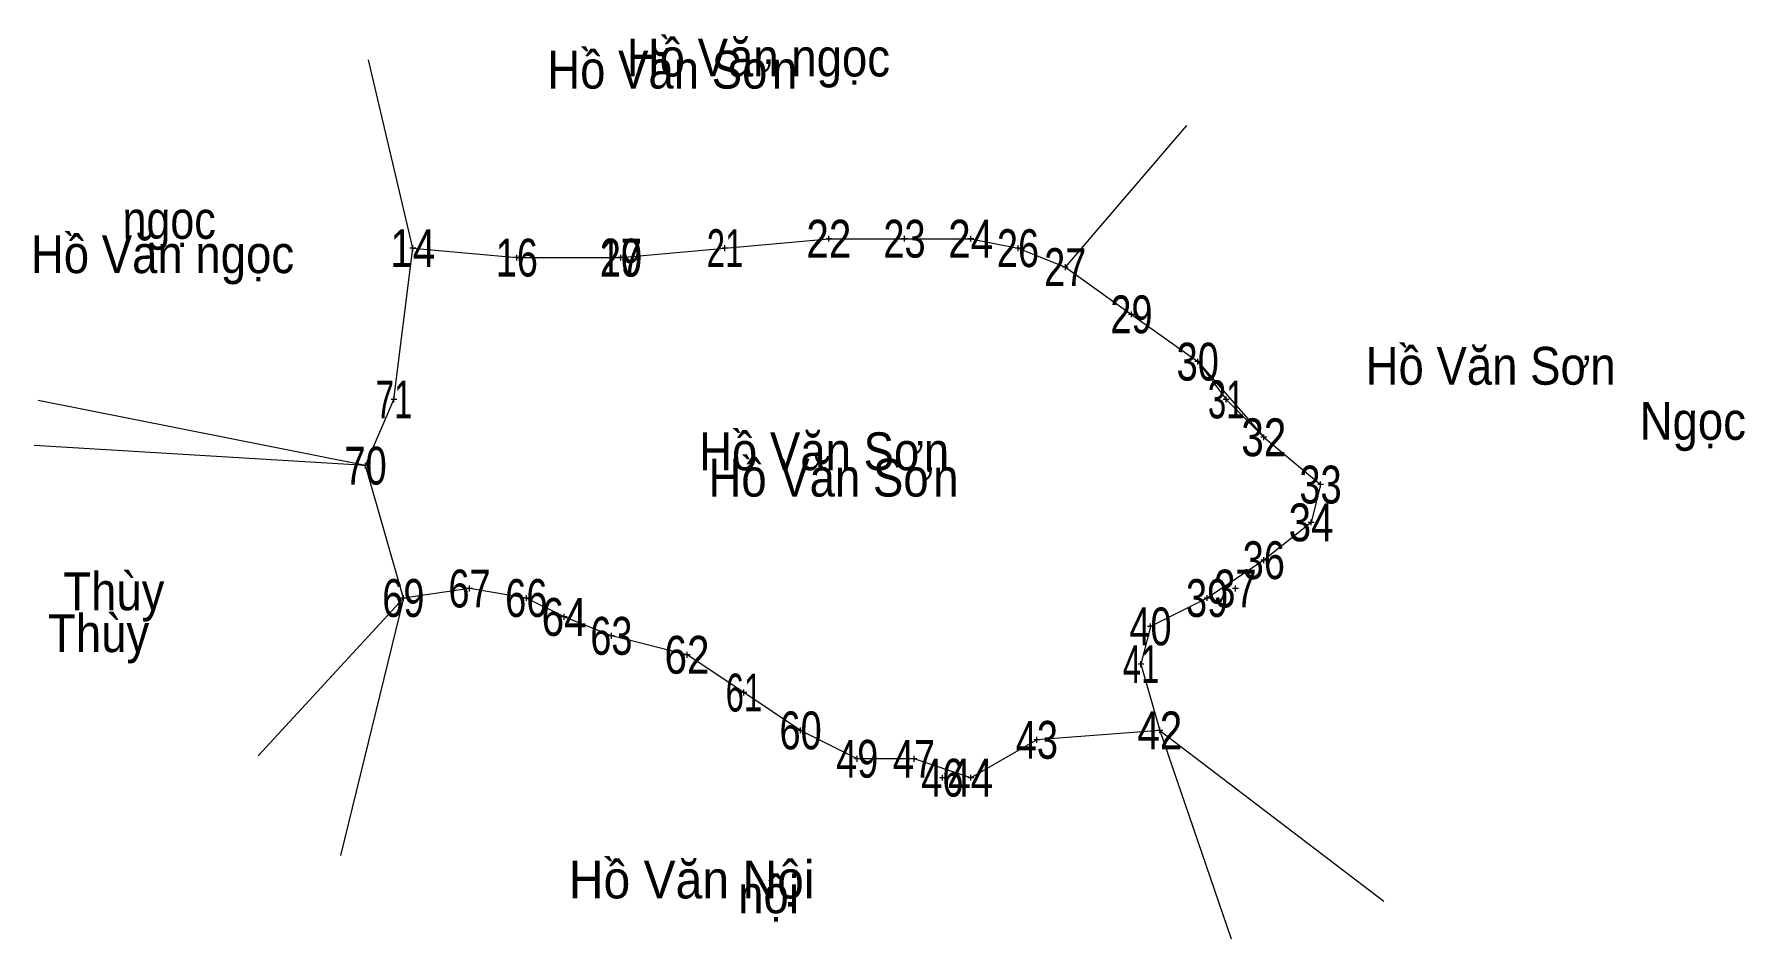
# Model space of a CAD drawing. Header units: metres. Extents: x 531861 to 534977, y 1853166 to 1855689.
# Drawn here: x 533385.9 to 533566.9, y 1854065 to 1854160.6 of the extents above; entities that cross this region are included whole.
import ezdxf
from ezdxf.enums import TextEntityAlignment as Align

# ---------------------------------------------------------------- set-up
doc = ezdxf.new("R2010")
doc.units = ezdxf.units.M
doc.header["$LTSCALE"] = 1.6
for name, color, linetype, lineweight in [('1', 7, 'Continuous', 13), ('10', 7, 'Continuous', 13), ('11', 7, 'Continuous', 13)]:
    doc.layers.add(name, color=color, linetype=linetype, lineweight=lineweight)
doc.layers.add('12', color=7, linetype='Continuous')

msp = doc.modelspace()

# ---------------------------------------------------------------- texts
at = {"layer": '1'}
for s, width, p in [('Hồ Văn Sơn', 0.9, (533453.43, 1854154.88)), ('Hồ Văn ngọc', 0.9, (533399.52, 1854135.36)), ('Hồ Văn Sơn', 0.9, (533539.98, 1854123.56)), ('Hồ Văn Sơn', 0.9, (533469.49, 1854114.52)), (' Thùy', 0.9, (533393.7, 1854099.71)), ('Hồ Văn Nội', 0.95, (533455.48, 1854069.23))]:
    msp.add_text(s, height=4, dxfattribs=dict(at, width=width)).set_placement(p, align=Align.CENTER)
at = {"layer": '10'}
for s, width, p in [('Hồ Văn ngọc', 0.9, (533462.54, 1854156.16)), ('ngọc', 0.85, (533400.22, 1854138.99)), ('Ngọc', 0.9, (533561.36, 1854117.73)), ('Hồ Văn Sơn', 0.9, (533470.48, 1854111.73)), ('Thùy', 0.9, (533392.76, 1854095.28)), ('nội', 0.9, (533463.61, 1854067.66))]:
    msp.add_text(s, height=4, dxfattribs=dict(at, width=width)).set_placement(p, align=Align.CENTER)
at = {"layer": '12'}
for s, width, p in [('14', 0.8, (533425.99, 1854136)), ('21', 0.65, (533459.01, 1854136)), ('22', 0.8, (533469.99, 1854137)), ('23', 0.75, (533477.99, 1854137)), ('24', 0.8, (533484.99, 1854137)), ('26', 0.75, (533489.99, 1854136)), ('16', 0.75, (533436.99, 1854135)), ('20', 0.75, (533448, 1854135)), ('19', 0.75, (533447.99, 1854135)), ('17', 0.75, (533447.99, 1854135)), ('27', 0.75, (533494.99, 1854134)), ('29', 0.75, (533501.99, 1854129)), ('30', 0.75, (533509, 1854124)), ('71', 0.65, (533424.01, 1854120)), ('31', 0.65, (533512.01, 1854120)), ('32', 0.8, (533515.99, 1854116)), ('70', 0.75, (533421, 1854113)), ('33', 0.75, (533521.99, 1854111)), ('34', 0.8, (533520.99, 1854107)), ('36', 0.75, (533515.99, 1854103)), ('67', 0.75, (533431.99, 1854100)), ('37', 0.75, (533512.99, 1854100)), ('69', 0.75, (533424.99, 1854099)), ('66', 0.75, (533437.99, 1854099)), ('39', 0.75, (533509.99, 1854099)), ('64', 0.8, (533441.99, 1854097)), ('40', 0.75, (533504, 1854096)), ('63', 0.75, (533446.99, 1854095)), ('62', 0.8, (533454.99, 1854093)), ('41', 0.65, (533503.01, 1854092)), ('61', 0.65, (533461.01, 1854089)), ('60', 0.75, (533467, 1854085)), ('42', 0.8, (533504.99, 1854085)), ('43', 0.75, (533491.99, 1854084)), ('49', 0.75, (533472.99, 1854082)), ('47', 0.75, (533478.99, 1854082)), ('46', 0.75, (533481.99, 1854080)), ('44', 0.8, (533484.99, 1854080))]:
    msp.add_text(s, height=4, dxfattribs=dict(at, width=width)).set_placement(p, align=Align.CENTER)

# ---------------------------------------------------------------- linework, layer by layer
at = {"layer": '1'}
for p, q in [((533421, 1854115), (533385.95, 1854117.12)), ((533425, 1854101), (533418.35, 1854073.76)), ((533505, 1854087), (533512.52, 1854064.96))]:
    msp.add_line(p, q, dxfattribs=at)
msp.add_lwpolyline([(533426, 1854138), (533437, 1854137), (533448, 1854137), (533459, 1854138), (533470, 1854139), (533478, 1854139), (533485, 1854139), (533490, 1854138), (533490, 1854138), (533495, 1854136), (533502, 1854131), (533509, 1854126), (533516, 1854118), (533522, 1854113), (533521, 1854109), (533516, 1854105), (533510, 1854101), (533504, 1854098), (533503, 1854094), (533505, 1854087), (533492, 1854086), (533485, 1854082), (533479, 1854084), (533473, 1854084), (533467, 1854087), (533461, 1854091), (533455, 1854095), (533447, 1854097), (533442, 1854099), (533438, 1854101), (533432, 1854102), (533425, 1854101), (533421, 1854115), (533424, 1854122)], close=True, dxfattribs=at)
at = {"layer": '10'}
for p, q in [((533426, 1854138), (533421.32, 1854157.92)), ((533495, 1854136), (533507.85, 1854150.96)), ((533421, 1854115), (533386.36, 1854121.89)), ((533425, 1854101), (533409.63, 1854084.31)), ((533505, 1854087), (533528.7, 1854068.94))]:
    msp.add_line(p, q, dxfattribs=at)
msp.add_lwpolyline([(533426, 1854138), (533437, 1854137), (533448, 1854137), (533459, 1854138), (533470, 1854139), (533478, 1854139), (533485, 1854139), (533490, 1854138), (533495, 1854136), (533502, 1854131), (533509, 1854126), (533512, 1854122), (533516, 1854118), (533522, 1854113), (533521, 1854109), (533516, 1854105), (533510, 1854101), (533504, 1854098), (533503, 1854094), (533505, 1854087), (533492, 1854086), (533485, 1854082), (533479, 1854084), (533473, 1854084), (533467, 1854087), (533461, 1854091), (533455, 1854095), (533447, 1854097), (533442, 1854099), (533438, 1854101), (533432, 1854102), (533425, 1854101), (533421, 1854115), (533424, 1854122)], close=True, dxfattribs=at)
at = {"layer": '11'}
for p, q in [((533426.31, 1854138), (533425.69, 1854138)), ((533426, 1854137.69), (533426, 1854138.31)), ((533459.31, 1854138), (533458.69, 1854138)), ((533459, 1854137.69), (533459, 1854138.31)), ((533470.31, 1854139), (533469.69, 1854139)), ((533470, 1854138.69), (533470, 1854139.31)), ((533478.31, 1854139), (533477.69, 1854139)), ((533478, 1854138.69), (533478, 1854139.31)), ((533485.31, 1854139), (533484.69, 1854139)), ((533485, 1854138.69), (533485, 1854139.31)), ((533490.31, 1854138), (533489.69, 1854138)), ((533490, 1854137.69), (533490, 1854138.31)), ((533437.31, 1854137), (533436.69, 1854137)), ((533437, 1854136.69), (533437, 1854137.31)), ((533448.31, 1854137), (533447.69, 1854137)), ((533448.31, 1854137), (533447.69, 1854137)), ((533448.31, 1854137), (533447.69, 1854137)), ((533448, 1854136.69), (533448, 1854137.31)), ((533448, 1854136.69), (533448, 1854137.31)), ((533448, 1854136.69), (533448, 1854137.31)), ((533495.31, 1854136), (533494.69, 1854136)), ((533495, 1854135.69), (533495, 1854136.31)), ((533502.31, 1854131), (533501.69, 1854131)), ((533502, 1854130.69), (533502, 1854131.31)), ((533509.31, 1854126), (533508.69, 1854126)), ((533509, 1854125.69), (533509, 1854126.31)), ((533424.31, 1854122), (533423.69, 1854122)), ((533424, 1854121.69), (533424, 1854122.31)), ((533512.31, 1854122), (533511.69, 1854122)), ((533512, 1854121.69), (533512, 1854122.31)), ((533516.31, 1854118), (533515.69, 1854118)), ((533516, 1854117.69), (533516, 1854118.31)), ((533421.31, 1854115), (533420.69, 1854115)), ((533421, 1854114.69), (533421, 1854115.31)), ((533522.31, 1854113), (533521.69, 1854113)), ((533522, 1854112.69), (533522, 1854113.31)), ((533521.31, 1854109), (533520.69, 1854109)), ((533521, 1854108.69), (533521, 1854109.31)), ((533516, 1854104.69), (533516, 1854105.31)), ((533516.31, 1854105), (533515.69, 1854105)), ((533432.31, 1854102), (533431.69, 1854102)), ((533432, 1854101.69), (533432, 1854102.31)), ((533513.31, 1854102), (533512.69, 1854102)), ((533513, 1854101.69), (533513, 1854102.31)), ((533425.31, 1854101), (533424.69, 1854101)), ((533425, 1854100.69), (533425, 1854101.31)), ((533438.31, 1854101), (533437.69, 1854101)), ((533438, 1854100.69), (533438, 1854101.31)), ((533510.31, 1854101), (533509.69, 1854101)), ((533510, 1854100.69), (533510, 1854101.31)), ((533442.31, 1854099), (533441.69, 1854099)), ((533442, 1854098.69), (533442, 1854099.31)), ((533504.31, 1854098), (533503.69, 1854098)), ((533504, 1854097.69), (533504, 1854098.31)), ((533447.31, 1854097), (533446.69, 1854097)), ((533447, 1854096.69), (533447, 1854097.31)), ((533455.31, 1854095), (533454.69, 1854095)), ((533455, 1854094.69), (533455, 1854095.31)), ((533503, 1854093.69), (533503, 1854094.31)), ((533503.31, 1854094), (533502.69, 1854094)), ((533461.31, 1854091), (533460.69, 1854091)), ((533461, 1854090.69), (533461, 1854091.31)), ((533467.31, 1854087), (533466.69, 1854087)), ((533467, 1854086.69), (533467, 1854087.31)), ((533505.31, 1854087), (533504.69, 1854087)), ((533505, 1854086.69), (533505, 1854087.31)), ((533492.31, 1854086), (533491.69, 1854086)), ((533492, 1854085.69), (533492, 1854086.31)), ((533473.31, 1854084), (533472.69, 1854084)), ((533473, 1854083.69), (533473, 1854084.31)), ((533479.31, 1854084), (533478.69, 1854084)), ((533479, 1854083.69), (533479, 1854084.31)), ((533482.31, 1854082), (533481.69, 1854082)), ((533482, 1854081.69), (533482, 1854082.31)), ((533485.31, 1854082), (533484.69, 1854082)), ((533485, 1854081.69), (533485, 1854082.31))]:
    msp.add_line(p, q, dxfattribs=at)

msp.set_redraw_order([(e.dxf.handle, doc.entitydb.next_handle()) for e in msp.query("TEXT MTEXT ATTDEF DIMENSION ARC_DIMENSION")])  # texts and dimensions are drawn at this point

doc.saveas('drawing.dxf')
